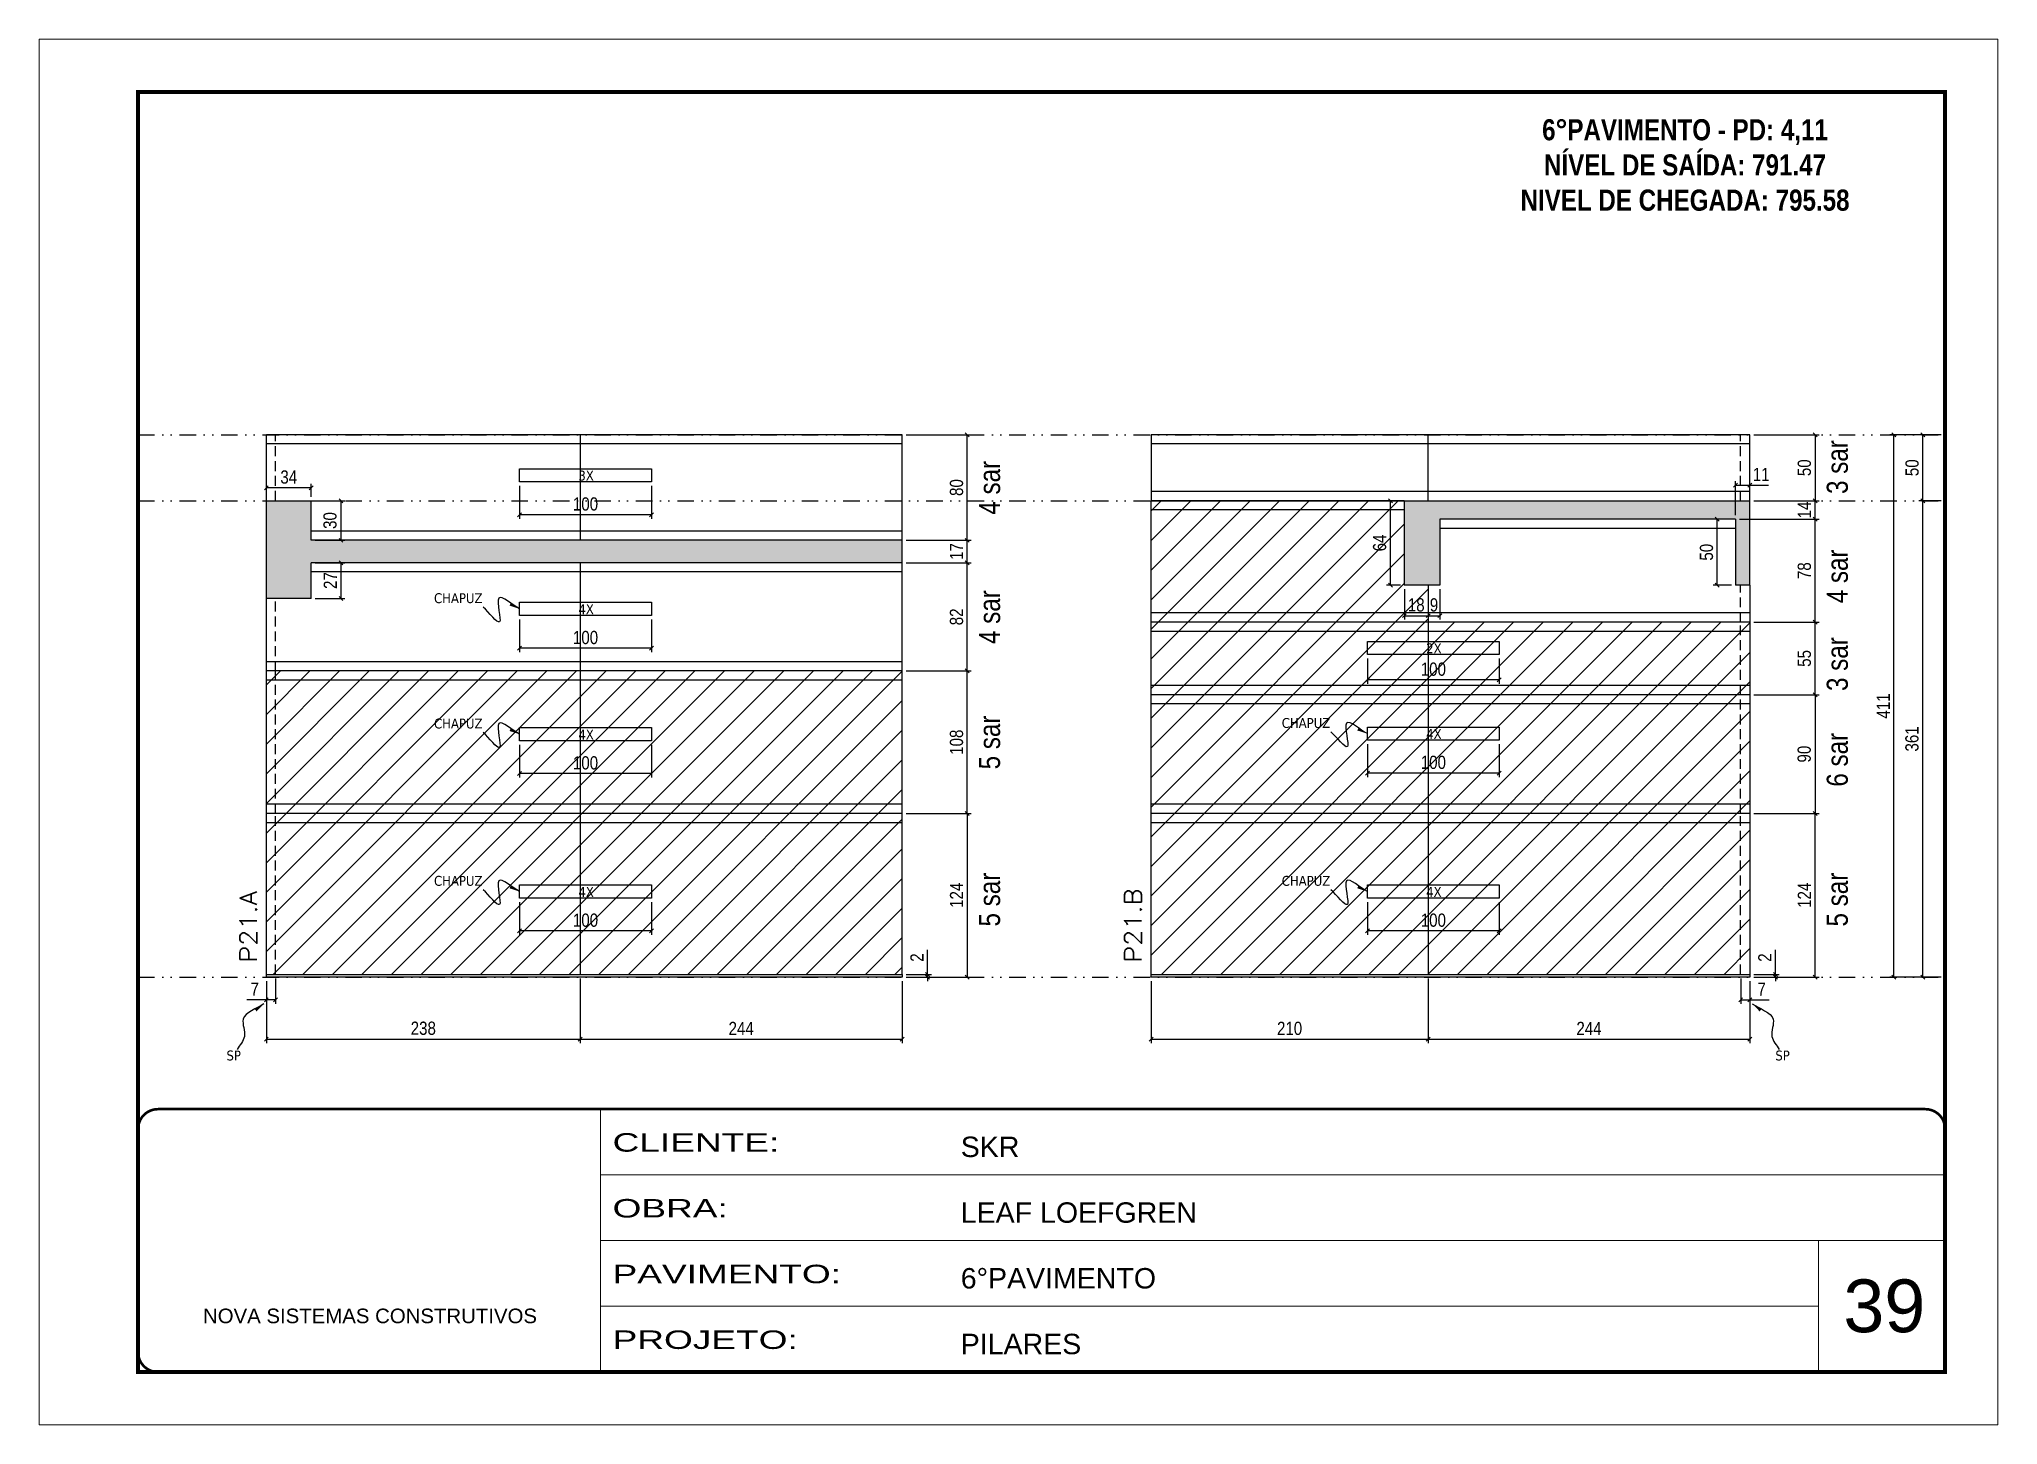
# Model space of a CAD drawing. Extents: x 14400 to 27878, y -21631 to 6985.
# Drawn here: x 17583 to 19068, y -4402 to -3352 of the extents above; entities that cross this region are included whole.
import ezdxf

# ---------------------------------------------------------------- set-up
doc = ezdxf.new("R2010")
doc.units = 0
for name, pattern in [('CONTINUO', [0]), ('DASHED', [0.75, 0.5, -0.25]), ('DIVIDE2', [0.625, 0.25, -0.125, 0, -0.125, 0, -0.125]), ('HIDDEN', [0.375, 0.25, -0.125])]:
    doc.linetypes.add(name, pattern=pattern)
for name, color, linetype, lineweight in [('CARIMBO', 255, 'Continuous', 9), ('Folhas', 255, 'Continuous', 9), ('Hachura', 251, 'Continuous', 9), ('SARRAFO DE PRESSAO', 251, 'DASHED', 9), ('Texto Seção', 7, 'Continuous', 15)]:
    doc.layers.add(name, color=color, linetype=linetype, lineweight=lineweight)
for name, color, linetype in [('COTA', 241, 'Continuous'), ('NOMENCLATURA', 7, 'Continuous'), ('Nível', 160, 'Continuous'), ('Painéis', 200, 'Continuous'), ('SARR_2.2x10', 60, 'Continuous'), ('SARR_2.2x7', 40, 'Continuous'), ('Sarrafo de Pressão', 42, 'HIDDEN'), ('texto', 7, 'Continuous')]:
    doc.layers.add(name, color=color, linetype=linetype)
doc.styles.add('ARIAL', font='arial.ttf')
doc.styles.add('ARIAL_NARROW', font='ARIALN.TTF', dxfattribs={"height": 0.2})
doc.styles.add('COTA TECNICA', font='techl___.ttf', dxfattribs={"height": 10})
doc.styles.add('COTA TECNICA-50', font='techl___.ttf', dxfattribs={"height": 10})
doc.styles.add('REGUA-120', font='ROMANS.shx', dxfattribs={"height": 15})
doc.styles.add('ROMANC', font='techb___.ttf', dxfattribs={"height": 2.5})
doc.styles.get("Standard").update_dxf_attribs({"font": 'arial.ttf'})
doc.styles.add('Tecnologia', font='')
doc.styles.get('Tecnologia').set_extended_font_data('Forgotten Futurist')
doc.dimstyles.new('COTA PAINEL-50', dxfattribs={"dimtxt": 10, "dimasz": 3, "dimexe": 3, "dimexo": 3, "dimgap": 3, "dimtad": 1, "dimdec": 1, "dimzin": 12, "dimdsep": 46, "dimtxsty": 'COTA TECNICA-50', "dimblk1": 'OBLIQUE', "dimblk2": 'OBLIQUE', "dimsah": 1, "dimcen": 0.9, "dimclrd": 4, "dimclre": 4, "dimclrt": 240, "dimadec": 1, "dimazin": 3, "dimtfac": 1, "dimtdec": 1, "dimtmove": 0, "dimatfit": 3, "dimfxl": 1, "dimtolj": 1, "dimtzin": 12, "dimarcsym": 0})
doc.dimstyles.new('PAINEL', dxfattribs={"dimtxt": 10, "dimasz": 3, "dimexe": 3, "dimexo": 3, "dimgap": 3, "dimtad": 1, "dimdec": 1, "dimzin": 12, "dimdsep": 46, "dimtxsty": 'COTA TECNICA', "dimblk1": 'OBLIQUE', "dimblk2": 'OBLIQUE', "dimsah": 1, "dimcen": 0.9, "dimclrd": 4, "dimclre": 4, "dimclrt": 240, "dimadec": 1, "dimazin": 3, "dimtfac": 1, "dimtdec": 1, "dimtmove": 0, "dimatfit": 3, "dimfxl": 1, "dimtolj": 1, "dimtzin": 12, "dimarcsym": 0})
doc.dimstyles.get("Standard").update_dxf_attribs({"dimtxt": 0.18, "dimasz": 0.18, "dimexe": 0.18, "dimexo": 0.0625, "dimgap": 0.09, "dimtad": 0, "dimtih": 1, "dimtoh": 1, "dimdec": 4, "dimzin": 0, "dimdsep": 46, "dimtxsty": 'Standard', "dimcen": 0.09, "dimadec": 0, "dimazin": 0, "dimtfac": 1, "dimtdec": 4, "dimtofl": 0, "dimtmove": 0, "dimatfit": 3, "dimfxl": 1, "dimtolj": 1, "dimtzin": 0, "dimarcsym": 0})

msp = doc.modelspace()

# ---------------------------------------------------------------- texts
at = {"layer": 'CARIMBO', "style": 'ARIAL'}
msp.add_text('39', height=40, dxfattribs=at).set_placement((18951.33, -4332.3))
at = {"layer": 'NOMENCLATURA', "style": 'ARIAL_NARROW'}
for s, p in [('3 sar', (18954.74, -3697.06)), ('4 sar', (18311.99, -3712.75)), ('4 sar', (18954.74, -3779.87)), ('4 sar', (18311.99, -3810.75)), ('3 sar', (18954.74, -3846.37)), ('5 sar', (18311.99, -3905.75)), ('6 sar', (18954.74, -3918.87)), ('5 sar', (18311.99, -4024.84)), ('5 sar', (18954.74, -4024.84))]:
    msp.add_text(s, height=16, rotation=90, dxfattribs=at).set_placement(p)
at = {"layer": 'NOMENCLATURA', "color": 2, "insert": (18831.31, -3386.39), "char_height": 16, "attachment_point": 2, "style": 'ROMANC'}
msp.add_mtext_dynamic_manual_height_columns('\\P6°PAVIMENTO - PD: 4,11\\PNÍVEL DE SAÍDA: 791.47\\PNIVEL DE CHEGADA: 795.58', width=432.3511, gutter_width=1, heights=[0], dxfattribs=at)
at = {"layer": 'texto', "color": 0, "char_height": 7.5, "attachment_point": 5}
for s, insert in [('{\\fTahoma|b0|i0|c0|p34;\\C4;3X}', (17998.14, -3683.21)), ('{\\fTahoma|b0|i0|c0|p34;\\C4;CHAPUZ}', (17901.2, -3776.1)), ('{\\fTahoma|b0|i0|c0|p34;\\C4;4X}', (17998.14, -3784.41)), ('{\\fTahoma|b0|i0|c0|p34;\\C4;2X}', (18640.89, -3814.04)), ('{\\fTahoma|b0|i0|c0|p34;\\C4;CHAPUZ}', (17901.2, -3871.1)), ('{\\fTahoma|b0|i0|c0|p34;\\C4;4X}', (17998.14, -3879.41)), ('{\\fTahoma|b0|i0|c0|p34;\\C4;CHAPUZ}', (18543.94, -3870.69)), ('{\\fTahoma|b0|i0|c0|p34;\\C4;4X}', (18640.89, -3879)), ('{\\fTahoma|b0|i0|c0|p34;\\C4;CHAPUZ}', (17901.2, -3990.31)), ('{\\fTahoma|b0|i0|c0|p34;\\C4;CHAPUZ}', (18543.94, -3990.31)), ('{\\fTahoma|b0|i0|c0|p34;\\C4;4X}', (17998.14, -3998.62)), ('{\\fTahoma|b0|i0|c0|p34;\\C4;4X}', (18640.89, -3998.62)), ('{\\fTahoma|b0|i0|c0|p34;\\C4;SP}', (17730.97, -4122.66)), ('{\\fTahoma|b0|i0|c0|p34;\\C4;SP}', (18905.27, -4122.66))]:
    msp.add_mtext(s, dxfattribs=dict(at, insert=insert))
at = {"layer": 'Texto Seção', "style": 'REGUA-120', "width": 1.1}
for s, p in [('P21.A', (17748.5, -4052.4)), ('P21.B', (18419.24, -4052.4))]:
    msp.add_text(s, height=13, rotation=90, dxfattribs=at).set_placement(p)

# ---------------------------------------------------------------- blocks, each defined once
blk = doc.blocks.new('9999999999')
at = {"color": 30, "linetype": 'CONTINUO'}
for p, q in [((98564.6, 34230.2), (98564.6, 34429.4)), ((98564.6, 34379.6), (99584, 34379.6)), ((98564.6, 34329.8), (99488, 34329.8)), ((99584, 34329.8), (99488, 34329.8)), ((99488, 34329.8), (99488, 34230.2)), ((98564.6, 34280), (99488, 34280))]:
    blk.add_line(p, q, dxfattribs=at)
at = {"color": 30, "linetype": 'CONTINUO', "const_width": 2}
blk.add_lwpolyline([(99584, 34230.2), (99584, 34414.4, 0.414214), (99569, 34429.4), (98229, 34429.4, 0.414214), (98214, 34414.4), (98214, 34245.2, 0.414214), (98229, 34230.2), (99584, 34230.2)], format="xyb", dxfattribs=at)
at = {"layer": 'Folhas'}
blk.add_lwpolyline([(98139, 34190.2), (99624, 34190.2), (99624, 35240.2), (98139, 35240.2)], close=True, dxfattribs=at)
at = {"layer": 'Folhas', "color": 30, "const_width": 3}
blk.add_lwpolyline([(98214, 34230.2), (99584, 34230.2), (99584, 35200.2), (98214, 35200.2)], close=True, dxfattribs=at)
at = {"color": 7, "linetype": 'Continuous', "ltscale": 5, "style": 'ARIAL'}
for s, height, p in [('SKR', 15.48, (98837.7, 34393.1)), ('LEAF LOEFGREN', 15.483, (98837.7, 34343.3)), ('6°PAVIMENTO', 15.483, (98837.7, 34293.5)), ('NOVA SISTEMAS CONSTRUTIVOS', 11.059, (98263.2, 34267.2)), ('PILARES', 15.48, (98837.7, 34243.7))]:
    blk.add_text(s, height=height, dxfattribs=at).set_placement(p)
at = {"layer": 'Folhas', "color": 7, "style": 'Tecnologia', "width": 1.5}
for s, p in [('CLIENTE:', (98573.7, 34397.2)), ('OBRA:', (98573.7, 34347.3)), ('PAVIMENTO:', (98573.7, 34297.5)), ('PROJETO:', (98573.7, 34247.7))]:
    blk.add_text(s, height=14, dxfattribs=at).set_placement(p)
blk = doc.blocks.new('_Oblique')
at = {"color": 0, "linetype": 'ByBlock', "lineweight": -2}
blk.add_line((-0.5, -0.5), (0.5, 0.5), dxfattribs=at)
blk = doc.blocks.new('*D3571')
at = {"layer": 'COTA', "color": 4, "lineweight": -2, "transparency": 16777216}
for p, q in [((17755.7, -4066.2), (17755.7, -4083.4)), ((17762.7, -4064.2), (17762.7, -4083.4)), ((17755.7, -4080.4), (17741, -4080.4)), ((17762.7, -4080.4), (17755.7, -4080.4))]:
    blk.add_line(p, q, dxfattribs=at)
at = {"layer": 'Defpoints', "color": 0, "transparency": 16777216}
for p in [(17755.7, -4063.2), (17762.7, -4061.2), (17755.7, -4080.4)]:
    blk.add_point(p, dxfattribs=at)
at = {"layer": 'COTA', "color": 4, "lineweight": -2, "transparency": 16777216, "xscale": 3, "yscale": 3, "zscale": 3, "rotation": 180}
blk.add_blockref('_Oblique', (17755.7, -4080.4), dxfattribs=at)
at = {"layer": 'COTA', "color": 4, "lineweight": -2, "transparency": 16777216, "xscale": 3, "yscale": 3, "zscale": 3}
blk.add_blockref('_Oblique', (17762.7, -4080.4), dxfattribs=at)
at = {"layer": 'COTA', "color": 240, "transparency": 16777216, "insert": (17746.9, -4072.3), "char_height": 10, "attachment_point": 5, "style": 'COTA TECNICA-50'}
blk.add_mtext('\\A1;7', dxfattribs=at)
blk = doc.blocks.new('*D3572')
at = {"layer": 'COTA', "color": 4, "lineweight": -2, "transparency": 16777216}
for p, q in [((18257, -4061.2), (18257, -4042.4)), ((18240.7, -4061.2), (18260, -4061.2)), ((18240.7, -4063.2), (18260, -4063.2)), ((18257, -4063.2), (18257, -4061.2)), ((18257, -4063.2), (18257, -4066.2))]:
    blk.add_line(p, q, dxfattribs=at)
at = {"layer": 'Defpoints', "color": 0, "transparency": 16777216}
for p in [(18237.7, -4061.2), (18237.7, -4063.2), (18257, -4063.2)]:
    blk.add_point(p, dxfattribs=at)
at = {"layer": 'COTA', "color": 4, "lineweight": -2, "transparency": 16777216, "xscale": 3, "yscale": 3, "zscale": 3}
for p, rotation in [((18257, -4061.2), 270), ((18257, -4063.2), 90)]:
    blk.add_blockref('_Oblique', p, dxfattribs=dict(at, rotation=rotation))
at = {"layer": 'COTA', "color": 240, "transparency": 16777216, "insert": (18249, -4048.4), "char_height": 10, "attachment_point": 5, "rotation": 90, "style": 'COTA TECNICA-50'}
blk.add_mtext('\\A1;2', dxfattribs=at)
blk = doc.blocks.new('*D3573')
at = {"layer": 'COTA', "color": 4, "linetype": 'ByBlock', "lineweight": -2, "transparency": 16777216}
for p, q in [((17947.7, -4006.3), (17947.7, -4031.2)), ((18047.7, -4006.3), (18047.7, -4031.2)), ((18047.7, -4028.2), (17947.7, -4028.2))]:
    blk.add_line(p, q, dxfattribs=at)
at = {"layer": 'Defpoints', "color": 0, "linetype": 'ByBlock', "transparency": 16777216}
for p in [(17947.7, -4003.3), (18047.7, -4003.3), (17947.7, -4028.2)]:
    blk.add_point(p, dxfattribs=at)
at = {"layer": 'COTA', "color": 4, "linetype": 'ByBlock', "lineweight": -2, "transparency": 16777216, "xscale": 3, "yscale": 3, "zscale": 3, "rotation": 180}
blk.add_blockref('_Oblique', (17947.7, -4028.2), dxfattribs=at)
at = {"layer": 'COTA', "color": 4, "linetype": 'ByBlock', "lineweight": -2, "transparency": 16777216, "xscale": 3, "yscale": 3, "zscale": 3}
blk.add_blockref('_Oblique', (18047.7, -4028.2), dxfattribs=at)
at = {"layer": 'COTA', "color": 240, "linetype": 'ByBlock', "transparency": 16777216, "insert": (17997.7, -4020.1), "char_height": 10, "attachment_point": 5, "style": 'COTA TECNICA'}
blk.add_mtext('\\A1;100', dxfattribs=at)
blk = doc.blocks.new('*D3574')
at = {"layer": 'COTA', "color": 4, "lineweight": -2, "transparency": 16777216}
for p, q in [((17755.7, -4066.2), (17755.7, -4113.2)), ((17993.7, -4064.2), (17993.7, -4113.2)), ((17755.7, -4110.2), (17993.7, -4110.2))]:
    blk.add_line(p, q, dxfattribs=at)
at = {"layer": 'Defpoints', "color": 0, "transparency": 16777216}
for p in [(17755.7, -4063.2), (17993.7, -4061.2), (17993.7, -4110.2)]:
    blk.add_point(p, dxfattribs=at)
at = {"layer": 'COTA', "color": 4, "lineweight": -2, "transparency": 16777216, "xscale": 3, "yscale": 3, "zscale": 3, "rotation": 180}
blk.add_blockref('_Oblique', (17755.7, -4110.2), dxfattribs=at)
at = {"layer": 'COTA', "color": 4, "lineweight": -2, "transparency": 16777216, "xscale": 3, "yscale": 3, "zscale": 3}
blk.add_blockref('_Oblique', (17993.7, -4110.2), dxfattribs=at)
at = {"layer": 'COTA', "color": 240, "transparency": 16777216, "insert": (17874.7, -4102), "char_height": 10, "attachment_point": 5, "style": 'COTA TECNICA'}
blk.add_mtext('\\A1;238', dxfattribs=at)
blk = doc.blocks.new('*D3575')
at = {"layer": 'COTA', "color": 4, "lineweight": -2, "transparency": 16777216}
for p, q in [((17993.7, -4064.2), (17993.7, -4113.2)), ((18237.7, -4066.2), (18237.7, -4113.2)), ((17993.7, -4110.2), (18237.7, -4110.2))]:
    blk.add_line(p, q, dxfattribs=at)
at = {"layer": 'Defpoints', "color": 0, "transparency": 16777216}
for p in [(17993.7, -4061.2), (18237.7, -4063.2), (18237.7, -4110.2)]:
    blk.add_point(p, dxfattribs=at)
at = {"layer": 'COTA', "color": 4, "lineweight": -2, "transparency": 16777216, "xscale": 3, "yscale": 3, "zscale": 3, "rotation": 180}
blk.add_blockref('_Oblique', (17993.7, -4110.2), dxfattribs=at)
at = {"layer": 'COTA', "color": 4, "lineweight": -2, "transparency": 16777216, "xscale": 3, "yscale": 3, "zscale": 3}
blk.add_blockref('_Oblique', (18237.7, -4110.2), dxfattribs=at)
at = {"layer": 'COTA', "color": 240, "transparency": 16777216, "insert": (18115.7, -4102.1), "char_height": 10, "attachment_point": 5, "style": 'COTA TECNICA'}
blk.add_mtext('\\A1;244', dxfattribs=at)
blk = doc.blocks.new('*D3544')
at = {"layer": 'COTA', "color": 4, "lineweight": -2, "transparency": 16777216}
for p, q in [((18873.5, -4064.2), (18873.5, -4083.4)), ((18880.5, -4066.2), (18880.5, -4083.4)), ((18873.5, -4080.4), (18880.5, -4080.4)), ((18880.5, -4080.4), (18895.2, -4080.4))]:
    blk.add_line(p, q, dxfattribs=at)
at = {"layer": 'Defpoints', "color": 0, "transparency": 16777216}
for p in [(18873.5, -4061.2), (18880.5, -4063.2), (18880.5, -4080.4)]:
    blk.add_point(p, dxfattribs=at)
at = {"layer": 'COTA', "color": 4, "lineweight": -2, "transparency": 16777216, "xscale": 3, "yscale": 3, "zscale": 3, "rotation": 180}
blk.add_blockref('_Oblique', (18873.5, -4080.4), dxfattribs=at)
at = {"layer": 'COTA', "color": 4, "lineweight": -2, "transparency": 16777216, "xscale": 3, "yscale": 3, "zscale": 3}
blk.add_blockref('_Oblique', (18880.5, -4080.4), dxfattribs=at)
at = {"layer": 'COTA', "color": 240, "transparency": 16777216, "insert": (18889.4, -4072.3), "char_height": 10, "attachment_point": 5, "style": 'COTA TECNICA-50'}
blk.add_mtext('\\A1;7', dxfattribs=at)
blk = doc.blocks.new('*D3545')
at = {"layer": 'COTA', "color": 4, "lineweight": -2, "transparency": 16777216}
for p, q in [((18899.8, -4061.2), (18899.8, -4042.4)), ((18883.5, -4061.2), (18902.8, -4061.2)), ((18883.5, -4063.2), (18902.8, -4063.2)), ((18899.8, -4063.2), (18899.8, -4061.2)), ((18899.8, -4063.2), (18899.8, -4066.2))]:
    blk.add_line(p, q, dxfattribs=at)
at = {"layer": 'Defpoints', "color": 0, "transparency": 16777216}
for p in [(18880.5, -4061.2), (18880.5, -4063.2), (18899.8, -4063.2)]:
    blk.add_point(p, dxfattribs=at)
at = {"layer": 'COTA', "color": 4, "lineweight": -2, "transparency": 16777216, "xscale": 3, "yscale": 3, "zscale": 3}
for p, rotation in [((18899.8, -4061.2), 270), ((18899.8, -4063.2), 90)]:
    blk.add_blockref('_Oblique', p, dxfattribs=dict(at, rotation=rotation))
at = {"layer": 'COTA', "color": 240, "transparency": 16777216, "insert": (18891.8, -4048.4), "char_height": 10, "attachment_point": 5, "rotation": 90, "style": 'COTA TECNICA-50'}
blk.add_mtext('\\A1;2', dxfattribs=at)
blk = doc.blocks.new('*D3546')
at = {"layer": 'COTA', "color": 4, "linetype": 'ByBlock', "lineweight": -2, "transparency": 16777216}
for p, q in [((18590.5, -4006.3), (18590.5, -4031.2)), ((18690.5, -4006.3), (18690.5, -4031.2)), ((18690.5, -4028.2), (18590.5, -4028.2))]:
    blk.add_line(p, q, dxfattribs=at)
at = {"layer": 'Defpoints', "color": 0, "linetype": 'ByBlock', "transparency": 16777216}
for p in [(18590.5, -4003.3), (18690.5, -4003.3), (18590.5, -4028.2)]:
    blk.add_point(p, dxfattribs=at)
at = {"layer": 'COTA', "color": 4, "linetype": 'ByBlock', "lineweight": -2, "transparency": 16777216, "xscale": 3, "yscale": 3, "zscale": 3, "rotation": 180}
blk.add_blockref('_Oblique', (18590.5, -4028.2), dxfattribs=at)
at = {"layer": 'COTA', "color": 4, "linetype": 'ByBlock', "lineweight": -2, "transparency": 16777216, "xscale": 3, "yscale": 3, "zscale": 3}
blk.add_blockref('_Oblique', (18690.5, -4028.2), dxfattribs=at)
at = {"layer": 'COTA', "color": 240, "linetype": 'ByBlock', "transparency": 16777216, "insert": (18640.5, -4020.1), "char_height": 10, "attachment_point": 5, "style": 'COTA TECNICA'}
blk.add_mtext('\\A1;100', dxfattribs=at)
blk = doc.blocks.new('*D3547')
at = {"layer": 'COTA', "color": 4, "lineweight": -2, "transparency": 16777216}
for p, q in [((18426.5, -4066.2), (18426.5, -4113.2)), ((18636.5, -4064.2), (18636.5, -4113.2)), ((18426.5, -4110.2), (18636.5, -4110.2))]:
    blk.add_line(p, q, dxfattribs=at)
at = {"layer": 'Defpoints', "color": 0, "transparency": 16777216}
for p in [(18426.5, -4063.2), (18636.5, -4061.2), (18636.5, -4110.2)]:
    blk.add_point(p, dxfattribs=at)
at = {"layer": 'COTA', "color": 4, "lineweight": -2, "transparency": 16777216, "xscale": 3, "yscale": 3, "zscale": 3, "rotation": 180}
blk.add_blockref('_Oblique', (18426.5, -4110.2), dxfattribs=at)
at = {"layer": 'COTA', "color": 4, "lineweight": -2, "transparency": 16777216, "xscale": 3, "yscale": 3, "zscale": 3}
blk.add_blockref('_Oblique', (18636.5, -4110.2), dxfattribs=at)
at = {"layer": 'COTA', "color": 240, "transparency": 16777216, "insert": (18531.5, -4102.1), "char_height": 10, "attachment_point": 5, "style": 'COTA TECNICA'}
blk.add_mtext('\\A1;210', dxfattribs=at)
blk = doc.blocks.new('*D3548')
at = {"layer": 'COTA', "color": 4, "lineweight": -2, "transparency": 16777216}
for p, q in [((18636.5, -4064.2), (18636.5, -4113.2)), ((18880.5, -4066.2), (18880.5, -4113.2)), ((18636.5, -4110.2), (18880.5, -4110.2))]:
    blk.add_line(p, q, dxfattribs=at)
at = {"layer": 'Defpoints', "color": 0, "transparency": 16777216}
for p in [(18636.5, -4061.2), (18880.5, -4063.2), (18880.5, -4110.2)]:
    blk.add_point(p, dxfattribs=at)
at = {"layer": 'COTA', "color": 4, "lineweight": -2, "transparency": 16777216, "xscale": 3, "yscale": 3, "zscale": 3, "rotation": 180}
blk.add_blockref('_Oblique', (18636.5, -4110.2), dxfattribs=at)
at = {"layer": 'COTA', "color": 4, "lineweight": -2, "transparency": 16777216, "xscale": 3, "yscale": 3, "zscale": 3}
blk.add_blockref('_Oblique', (18880.5, -4110.2), dxfattribs=at)
at = {"layer": 'COTA', "color": 240, "transparency": 16777216, "insert": (18758.5, -4102.1), "char_height": 10, "attachment_point": 5, "style": 'COTA TECNICA'}
blk.add_mtext('\\A1;244', dxfattribs=at)
blk = doc.blocks.new('*D3567')
at = {"layer": 'COTA', "color": 4, "lineweight": -2, "transparency": 16777216}
for p, q in [((18883.5, -3939.2), (18932.9, -3939.2)), ((18929.9, -4063.2), (18929.9, -3939.2)), ((18883.5, -4063.2), (18932.9, -4063.2))]:
    blk.add_line(p, q, dxfattribs=at)
at = {"layer": 'Defpoints', "color": 0, "transparency": 16777216}
for p in [(18880.5, -3939.2), (18929.9, -3939.2), (18880.5, -4063.2)]:
    blk.add_point(p, dxfattribs=at)
at = {"layer": 'COTA', "color": 4, "lineweight": -2, "transparency": 16777216, "xscale": 3, "yscale": 3, "zscale": 3}
for p, rotation in [((18929.9, -3939.2), 90), ((18929.9, -4063.2), 270)]:
    blk.add_blockref('_Oblique', p, dxfattribs=dict(at, rotation=rotation))
at = {"layer": 'COTA', "color": 240, "transparency": 16777216, "insert": (18921.8, -4001.2), "char_height": 10, "attachment_point": 5, "rotation": 90, "style": 'COTA TECNICA'}
blk.add_mtext('\\A1;124', dxfattribs=at)
blk = doc.blocks.new('*D3568')
at = {"layer": 'COTA', "color": 4, "lineweight": -2, "transparency": 16777216}
for p, q in [((18866.5, -3716.2), (18852.7, -3716.2)), ((18855.7, -3766.2), (18855.7, -3716.2)), ((18866.5, -3766.2), (18852.7, -3766.2))]:
    blk.add_line(p, q, dxfattribs=at)
at = {"layer": 'Defpoints', "color": 0, "transparency": 16777216}
for p in [(18855.7, -3716.2), (18869.5, -3716.2), (18869.5, -3766.2)]:
    blk.add_point(p, dxfattribs=at)
at = {"layer": 'COTA', "color": 4, "lineweight": -2, "transparency": 16777216, "xscale": 3, "yscale": 3, "zscale": 3}
for p, rotation in [((18855.7, -3716.2), 90), ((18855.7, -3766.2), 270)]:
    blk.add_blockref('_Oblique', p, dxfattribs=dict(at, rotation=rotation))
at = {"layer": 'COTA', "color": 240, "transparency": 16777216, "insert": (18847.6, -3741.2), "char_height": 10, "attachment_point": 5, "rotation": 90, "style": 'COTA TECNICA'}
blk.add_mtext('\\A1;50', dxfattribs=at)
blk = doc.blocks.new('*D3569')
at = {"layer": 'COTA', "color": 4, "lineweight": -2, "transparency": 16777216}
for p, q in [((18615.5, -3702.2), (18604.9, -3702.2)), ((18607.9, -3766.2), (18607.9, -3702.2)), ((18615.5, -3766.2), (18604.9, -3766.2))]:
    blk.add_line(p, q, dxfattribs=at)
at = {"layer": 'Defpoints', "color": 0, "transparency": 16777216}
for p in [(18607.9, -3702.2), (18618.5, -3702.2), (18618.5, -3766.2)]:
    blk.add_point(p, dxfattribs=at)
at = {"layer": 'COTA', "color": 4, "lineweight": -2, "transparency": 16777216, "xscale": 3, "yscale": 3, "zscale": 3}
for p, rotation in [((18607.9, -3702.2), 90), ((18607.9, -3766.2), 270)]:
    blk.add_blockref('_Oblique', p, dxfattribs=dict(at, rotation=rotation))
at = {"layer": 'COTA', "color": 240, "transparency": 16777216, "insert": (18599.8, -3734.2), "char_height": 10, "attachment_point": 5, "rotation": 90, "style": 'COTA TECNICA'}
blk.add_mtext('\\A1;64', dxfattribs=at)
blk = doc.blocks.new('*D3578')
at = {"layer": 'COTA', "color": 4, "lineweight": -2, "transparency": 16777216}
for p, q in [((18883.5, -3849.2), (18932.9, -3849.2)), ((18929.9, -3849.2), (18929.9, -3939.2)), ((18883.5, -3939.2), (18932.9, -3939.2))]:
    blk.add_line(p, q, dxfattribs=at)
at = {"layer": 'Defpoints', "color": 0, "transparency": 16777216}
for p in [(18880.5, -3849.2), (18880.5, -3939.2), (18929.9, -3939.2)]:
    blk.add_point(p, dxfattribs=at)
at = {"layer": 'COTA', "color": 4, "lineweight": -2, "transparency": 16777216, "xscale": 3, "yscale": 3, "zscale": 3}
for p, rotation in [((18929.9, -3849.2), 90), ((18929.9, -3939.2), 270)]:
    blk.add_blockref('_Oblique', p, dxfattribs=dict(at, rotation=rotation))
at = {"layer": 'COTA', "color": 240, "transparency": 16777216, "insert": (18921.7, -3894.2), "char_height": 10, "attachment_point": 5, "rotation": 90, "style": 'COTA TECNICA'}
blk.add_mtext('\\A1;90', dxfattribs=at)
blk = doc.blocks.new('*D3579')
at = {"layer": 'COTA', "color": 4, "lineweight": -2, "transparency": 16777216}
for p, q in [((18240.7, -3939.2), (18290.1, -3939.2)), ((18287.1, -3939.2), (18287.1, -4063.2)), ((18240.7, -4063.2), (18290.1, -4063.2))]:
    blk.add_line(p, q, dxfattribs=at)
at = {"layer": 'Defpoints', "color": 0, "transparency": 16777216}
for p in [(18237.7, -3939.2), (18237.7, -4063.2), (18287.1, -4063.2)]:
    blk.add_point(p, dxfattribs=at)
at = {"layer": 'COTA', "color": 4, "lineweight": -2, "transparency": 16777216, "xscale": 3, "yscale": 3, "zscale": 3}
for p, rotation in [((18287.1, -3939.2), 90), ((18287.1, -4063.2), 270)]:
    blk.add_blockref('_Oblique', p, dxfattribs=dict(at, rotation=rotation))
at = {"layer": 'COTA', "color": 240, "transparency": 16777216, "insert": (18279, -4001.2), "char_height": 10, "attachment_point": 5, "rotation": 90, "style": 'COTA TECNICA'}
blk.add_mtext('\\A1;124', dxfattribs=at)
blk = doc.blocks.new('*D3582')
at = {"layer": 'COTA', "color": 4, "lineweight": -2, "transparency": 16777216}
for p, q in [((18240.7, -3831.2), (18290.1, -3831.2)), ((18287.1, -3939.2), (18287.1, -3831.2)), ((18240.7, -3939.2), (18290.1, -3939.2))]:
    blk.add_line(p, q, dxfattribs=at)
at = {"layer": 'Defpoints', "color": 0, "transparency": 16777216}
for p in [(18237.7, -3831.2), (18287.1, -3831.2), (18237.7, -3939.2)]:
    blk.add_point(p, dxfattribs=at)
at = {"layer": 'COTA', "color": 4, "lineweight": -2, "transparency": 16777216, "xscale": 3, "yscale": 3, "zscale": 3}
for p, rotation in [((18287.1, -3831.2), 90), ((18287.1, -3939.2), 270)]:
    blk.add_blockref('_Oblique', p, dxfattribs=dict(at, rotation=rotation))
at = {"layer": 'COTA', "color": 240, "transparency": 16777216, "insert": (18279, -3885.2), "char_height": 10, "attachment_point": 5, "rotation": 90, "style": 'COTA TECNICA'}
blk.add_mtext('\\A1;108', dxfattribs=at)
blk = doc.blocks.new('*D3585')
at = {"layer": 'COTA', "color": 4, "lineweight": -2, "transparency": 16777216}
for p, q in [((18883.5, -3702.2), (18932.9, -3702.2)), ((18929.9, -3716.2), (18929.9, -3702.2)), ((18872.5, -3716.2), (18932.9, -3716.2))]:
    blk.add_line(p, q, dxfattribs=at)
at = {"layer": 'Defpoints', "color": 0, "transparency": 16777216}
for p in [(18880.5, -3702.2), (18929.9, -3702.2), (18869.5, -3716.2)]:
    blk.add_point(p, dxfattribs=at)
at = {"layer": 'COTA', "color": 4, "lineweight": -2, "transparency": 16777216, "xscale": 3, "yscale": 3, "zscale": 3}
for p, rotation in [((18929.9, -3702.2), 90), ((18929.9, -3716.2), 270)]:
    blk.add_blockref('_Oblique', p, dxfattribs=dict(at, rotation=rotation))
at = {"layer": 'COTA', "color": 240, "transparency": 16777216, "insert": (18921.8, -3709.2), "char_height": 10, "attachment_point": 5, "rotation": 90, "style": 'COTA TECNICA'}
blk.add_mtext('\\A1;14', dxfattribs=at)
blk = doc.blocks.new('*D3586')
at = {"layer": 'COTA', "color": 4, "lineweight": -2, "transparency": 16777216}
for p, q in [((18618.5, -3769.2), (18618.5, -3792.3)), ((18636.5, -3769.2), (18636.5, -3792.3)), ((18618.5, -3789.3), (18636.5, -3789.3))]:
    blk.add_line(p, q, dxfattribs=at)
at = {"layer": 'Defpoints', "color": 0, "transparency": 16777216}
for p in [(18618.5, -3766.2), (18636.5, -3766.2), (18636.5, -3789.3)]:
    blk.add_point(p, dxfattribs=at)
at = {"layer": 'COTA', "color": 4, "lineweight": -2, "transparency": 16777216, "xscale": 3, "yscale": 3, "zscale": 3, "rotation": 180}
blk.add_blockref('_Oblique', (18618.5, -3789.3), dxfattribs=at)
at = {"layer": 'COTA', "color": 4, "lineweight": -2, "transparency": 16777216, "xscale": 3, "yscale": 3, "zscale": 3}
blk.add_blockref('_Oblique', (18636.5, -3789.3), dxfattribs=at)
at = {"layer": 'COTA', "color": 240, "transparency": 16777216, "insert": (18627.5, -3781.2), "char_height": 10, "attachment_point": 5, "style": 'COTA TECNICA'}
blk.add_mtext('\\A1;18', dxfattribs=at)
blk = doc.blocks.new('*D3587')
at = {"layer": 'COTA', "color": 4, "lineweight": -2, "transparency": 16777216}
for p, q in [((18636.5, -3769.2), (18636.5, -3792.3)), ((18645.5, -3769.2), (18645.5, -3792.3)), ((18636.5, -3789.3), (18645.5, -3789.3))]:
    blk.add_line(p, q, dxfattribs=at)
at = {"layer": 'Defpoints', "color": 0, "transparency": 16777216}
for p in [(18636.5, -3766.2), (18645.5, -3766.2), (18645.5, -3789.3)]:
    blk.add_point(p, dxfattribs=at)
at = {"layer": 'COTA', "color": 4, "lineweight": -2, "transparency": 16777216, "xscale": 3, "yscale": 3, "zscale": 3, "rotation": 180}
blk.add_blockref('_Oblique', (18636.5, -3789.3), dxfattribs=at)
at = {"layer": 'COTA', "color": 4, "lineweight": -2, "transparency": 16777216, "xscale": 3, "yscale": 3, "zscale": 3}
blk.add_blockref('_Oblique', (18645.5, -3789.3), dxfattribs=at)
at = {"layer": 'COTA', "color": 240, "transparency": 16777216, "insert": (18641, -3781.2), "char_height": 10, "attachment_point": 5, "style": 'COTA TECNICA'}
blk.add_mtext('\\A1;9', dxfattribs=at)
blk = doc.blocks.new('*D3588')
at = {"layer": 'COTA', "color": 4, "lineweight": -2, "transparency": 16777216}
for p, q in [((18869.5, -3713.2), (18869.5, -3687.4)), ((18869.5, -3690.4), (18880.5, -3690.4)), ((18880.5, -3699.2), (18880.5, -3687.4)), ((18880.5, -3690.4), (18894.6, -3690.4))]:
    blk.add_line(p, q, dxfattribs=at)
at = {"layer": 'Defpoints', "color": 0, "transparency": 16777216}
for p in [(18880.5, -3690.4), (18880.5, -3702.2), (18869.5, -3716.2)]:
    blk.add_point(p, dxfattribs=at)
at = {"layer": 'COTA', "color": 4, "lineweight": -2, "transparency": 16777216, "xscale": 3, "yscale": 3, "zscale": 3, "rotation": 180}
blk.add_blockref('_Oblique', (18869.5, -3690.4), dxfattribs=at)
at = {"layer": 'COTA', "color": 4, "lineweight": -2, "transparency": 16777216, "xscale": 3, "yscale": 3, "zscale": 3}
blk.add_blockref('_Oblique', (18880.5, -3690.4), dxfattribs=at)
at = {"layer": 'COTA', "color": 240, "transparency": 16777216, "insert": (18889, -3682.3), "char_height": 10, "attachment_point": 5, "style": 'COTA TECNICA'}
blk.add_mtext('\\A1;11', dxfattribs=at)
blk = doc.blocks.new('*D3589')
at = {"layer": 'COTA', "color": 4, "lineweight": -2, "transparency": 16777216}
for p, q in [((19025.5, -3702.2), (19008.6, -3702.2)), ((19011.6, -4063.2), (19011.6, -3702.2)), ((19025.5, -4063.2), (19008.6, -4063.2))]:
    blk.add_line(p, q, dxfattribs=at)
at = {"layer": 'Defpoints', "color": 0, "transparency": 16777216}
for p in [(19011.6, -3702.2), (19028.5, -3702.2), (19028.5, -4063.2)]:
    blk.add_point(p, dxfattribs=at)
at = {"layer": 'COTA', "color": 4, "lineweight": -2, "transparency": 16777216, "xscale": 3, "yscale": 3, "zscale": 3}
for p, rotation in [((19011.6, -3702.2), 90), ((19011.6, -4063.2), 270)]:
    blk.add_blockref('_Oblique', p, dxfattribs=dict(at, rotation=rotation))
at = {"layer": 'COTA', "color": 240, "transparency": 16777216, "insert": (19003.4, -3882.7), "char_height": 10, "attachment_point": 5, "rotation": 90, "style": 'COTA TECNICA'}
blk.add_mtext('\\A1;361', dxfattribs=at)
blk = doc.blocks.new('*D3590')
at = {"layer": 'COTA', "color": 4, "lineweight": -2, "transparency": 16777216}
for p, q in [((18240.7, -3749.2), (18290.1, -3749.2)), ((18287.1, -3831.2), (18287.1, -3749.2)), ((18240.7, -3831.2), (18290.1, -3831.2))]:
    blk.add_line(p, q, dxfattribs=at)
at = {"layer": 'Defpoints', "color": 0, "transparency": 16777216}
for p in [(18237.7, -3749.2), (18287.1, -3749.2), (18237.7, -3831.2)]:
    blk.add_point(p, dxfattribs=at)
at = {"layer": 'COTA', "color": 4, "lineweight": -2, "transparency": 16777216, "xscale": 3, "yscale": 3, "zscale": 3}
for p, rotation in [((18287.1, -3749.2), 90), ((18287.1, -3831.2), 270)]:
    blk.add_blockref('_Oblique', p, dxfattribs=dict(at, rotation=rotation))
at = {"layer": 'COTA', "color": 240, "transparency": 16777216, "insert": (18279, -3790.2), "char_height": 10, "attachment_point": 5, "rotation": 90, "style": 'COTA TECNICA'}
blk.add_mtext('\\A1;82', dxfattribs=at)
blk = doc.blocks.new('*D3591')
at = {"layer": 'COTA', "color": 4, "lineweight": -2, "transparency": 16777216}
for p, q in [((18240.7, -3732.2), (18290.1, -3732.2)), ((18287.1, -3749.2), (18287.1, -3732.2)), ((18240.7, -3749.2), (18290.1, -3749.2))]:
    blk.add_line(p, q, dxfattribs=at)
at = {"layer": 'Defpoints', "color": 0, "transparency": 16777216}
for p in [(18237.7, -3732.2), (18287.1, -3732.2), (18237.7, -3749.2)]:
    blk.add_point(p, dxfattribs=at)
at = {"layer": 'COTA', "color": 4, "lineweight": -2, "transparency": 16777216, "xscale": 3, "yscale": 3, "zscale": 3}
for p, rotation in [((18287.1, -3732.2), 90), ((18287.1, -3749.2), 270)]:
    blk.add_blockref('_Oblique', p, dxfattribs=dict(at, rotation=rotation))
at = {"layer": 'COTA', "color": 240, "transparency": 16777216, "insert": (18279, -3740.7), "char_height": 10, "attachment_point": 5, "rotation": 90, "style": 'COTA TECNICA'}
blk.add_mtext('\\A1;17', dxfattribs=at)
blk = doc.blocks.new('*D3592')
at = {"layer": 'COTA', "color": 4, "lineweight": -2, "transparency": 16777216}
for p, q in [((18240.7, -3652.2), (18290.1, -3652.2)), ((18287.1, -3732.2), (18287.1, -3652.2)), ((18240.7, -3732.2), (18290.1, -3732.2))]:
    blk.add_line(p, q, dxfattribs=at)
at = {"layer": 'Defpoints', "color": 0, "transparency": 16777216}
for p in [(18237.7, -3652.2), (18287.1, -3652.2), (18237.7, -3732.2)]:
    blk.add_point(p, dxfattribs=at)
at = {"layer": 'COTA', "color": 4, "lineweight": -2, "transparency": 16777216, "xscale": 3, "yscale": 3, "zscale": 3}
for p, rotation in [((18287.1, -3652.2), 90), ((18287.1, -3732.2), 270)]:
    blk.add_blockref('_Oblique', p, dxfattribs=dict(at, rotation=rotation))
at = {"layer": 'COTA', "color": 240, "transparency": 16777216, "insert": (18279, -3692.2), "char_height": 10, "attachment_point": 5, "rotation": 90, "style": 'COTA TECNICA'}
blk.add_mtext('\\A1;80', dxfattribs=at)
blk = doc.blocks.new('*D3593')
at = {"layer": 'COTA', "color": 4, "linetype": 'ByBlock', "lineweight": -2, "transparency": 16777216}
for p, q in [((17947.7, -3887.1), (17947.7, -3912)), ((18047.7, -3887.1), (18047.7, -3912)), ((18047.7, -3909), (17947.7, -3909))]:
    blk.add_line(p, q, dxfattribs=at)
at = {"layer": 'Defpoints', "color": 0, "linetype": 'ByBlock', "transparency": 16777216}
for p in [(17947.7, -3884.1), (18047.7, -3884.1), (17947.7, -3909)]:
    blk.add_point(p, dxfattribs=at)
at = {"layer": 'COTA', "color": 4, "linetype": 'ByBlock', "lineweight": -2, "transparency": 16777216, "xscale": 3, "yscale": 3, "zscale": 3, "rotation": 180}
blk.add_blockref('_Oblique', (17947.7, -3909), dxfattribs=at)
at = {"layer": 'COTA', "color": 4, "linetype": 'ByBlock', "lineweight": -2, "transparency": 16777216, "xscale": 3, "yscale": 3, "zscale": 3}
blk.add_blockref('_Oblique', (18047.7, -3909), dxfattribs=at)
at = {"layer": 'COTA', "color": 240, "linetype": 'ByBlock', "transparency": 16777216, "insert": (17997.7, -3900.9), "char_height": 10, "attachment_point": 5, "style": 'COTA TECNICA'}
blk.add_mtext('\\A1;100', dxfattribs=at)
blk = doc.blocks.new('*D3594')
at = {"layer": 'COTA', "color": 4, "linetype": 'ByBlock', "lineweight": -2, "transparency": 16777216}
for p, q in [((17947.7, -3792.1), (17947.7, -3817)), ((18047.7, -3792.1), (18047.7, -3817)), ((18047.7, -3814), (17947.7, -3814))]:
    blk.add_line(p, q, dxfattribs=at)
at = {"layer": 'Defpoints', "color": 0, "linetype": 'ByBlock', "transparency": 16777216}
for p in [(17947.7, -3789.1), (18047.7, -3789.1), (17947.7, -3814)]:
    blk.add_point(p, dxfattribs=at)
at = {"layer": 'COTA', "color": 4, "linetype": 'ByBlock', "lineweight": -2, "transparency": 16777216, "xscale": 3, "yscale": 3, "zscale": 3, "rotation": 180}
blk.add_blockref('_Oblique', (17947.7, -3814), dxfattribs=at)
at = {"layer": 'COTA', "color": 4, "linetype": 'ByBlock', "lineweight": -2, "transparency": 16777216, "xscale": 3, "yscale": 3, "zscale": 3}
blk.add_blockref('_Oblique', (18047.7, -3814), dxfattribs=at)
at = {"layer": 'COTA', "color": 240, "linetype": 'ByBlock', "transparency": 16777216, "insert": (17997.7, -3805.9), "char_height": 10, "attachment_point": 5, "style": 'COTA TECNICA'}
blk.add_mtext('\\A1;100', dxfattribs=at)
blk = doc.blocks.new('*D3595')
at = {"layer": 'COTA', "color": 4, "lineweight": -2, "transparency": 16777216}
for p, q in [((18883.5, -3794.2), (18932.9, -3794.2)), ((18929.9, -3849.2), (18929.9, -3794.2)), ((18883.5, -3849.2), (18932.9, -3849.2))]:
    blk.add_line(p, q, dxfattribs=at)
at = {"layer": 'Defpoints', "color": 0, "transparency": 16777216}
for p in [(18880.5, -3794.2), (18929.9, -3794.2), (18880.5, -3849.2)]:
    blk.add_point(p, dxfattribs=at)
at = {"layer": 'COTA', "color": 4, "lineweight": -2, "transparency": 16777216, "xscale": 3, "yscale": 3, "zscale": 3}
for p, rotation in [((18929.9, -3794.2), 90), ((18929.9, -3849.2), 270)]:
    blk.add_blockref('_Oblique', p, dxfattribs=dict(at, rotation=rotation))
at = {"layer": 'COTA', "color": 240, "transparency": 16777216, "insert": (18921.8, -3821.7), "char_height": 10, "attachment_point": 5, "rotation": 90, "style": 'COTA TECNICA'}
blk.add_mtext('\\A1;55', dxfattribs=at)
blk = doc.blocks.new('*D3596')
at = {"layer": 'COTA', "color": 4, "lineweight": -2, "transparency": 16777216}
for p, q in [((18872.5, -3716.2), (18932.9, -3716.2)), ((18929.9, -3794.2), (18929.9, -3716.2)), ((18883.5, -3794.2), (18932.9, -3794.2))]:
    blk.add_line(p, q, dxfattribs=at)
at = {"layer": 'Defpoints', "color": 0, "transparency": 16777216}
for p in [(18869.5, -3716.2), (18929.9, -3716.2), (18880.5, -3794.2)]:
    blk.add_point(p, dxfattribs=at)
at = {"layer": 'COTA', "color": 4, "lineweight": -2, "transparency": 16777216, "xscale": 3, "yscale": 3, "zscale": 3}
for p, rotation in [((18929.9, -3716.2), 90), ((18929.9, -3794.2), 270)]:
    blk.add_blockref('_Oblique', p, dxfattribs=dict(at, rotation=rotation))
at = {"layer": 'COTA', "color": 240, "transparency": 16777216, "insert": (18921.8, -3755.2), "char_height": 10, "attachment_point": 5, "rotation": 90, "style": 'COTA TECNICA'}
blk.add_mtext('\\A1;78', dxfattribs=at)
blk = doc.blocks.new('*D3597')
at = {"layer": 'COTA', "color": 4, "linetype": 'ByBlock', "lineweight": -2, "transparency": 16777216}
for p, q in [((18590.5, -3886.7), (18590.5, -3911.6)), ((18690.5, -3886.7), (18690.5, -3911.6)), ((18690.5, -3908.6), (18590.5, -3908.6))]:
    blk.add_line(p, q, dxfattribs=at)
at = {"layer": 'Defpoints', "color": 0, "linetype": 'ByBlock', "transparency": 16777216}
for p in [(18590.5, -3883.7), (18690.5, -3883.7), (18590.5, -3908.6)]:
    blk.add_point(p, dxfattribs=at)
at = {"layer": 'COTA', "color": 4, "linetype": 'ByBlock', "lineweight": -2, "transparency": 16777216, "xscale": 3, "yscale": 3, "zscale": 3, "rotation": 180}
blk.add_blockref('_Oblique', (18590.5, -3908.6), dxfattribs=at)
at = {"layer": 'COTA', "color": 4, "linetype": 'ByBlock', "lineweight": -2, "transparency": 16777216, "xscale": 3, "yscale": 3, "zscale": 3}
blk.add_blockref('_Oblique', (18690.5, -3908.6), dxfattribs=at)
at = {"layer": 'COTA', "color": 240, "linetype": 'ByBlock', "transparency": 16777216, "insert": (18640.5, -3900.5), "char_height": 10, "attachment_point": 5, "style": 'COTA TECNICA'}
blk.add_mtext('\\A1;100', dxfattribs=at)
blk = doc.blocks.new('*D3598')
at = {"layer": 'COTA', "color": 4, "linetype": 'ByBlock', "lineweight": -2, "transparency": 16777216}
for p, q in [((18590.5, -3821.7), (18590.5, -3841)), ((18690.5, -3821.7), (18690.5, -3841)), ((18690.5, -3838), (18590.5, -3838))]:
    blk.add_line(p, q, dxfattribs=at)
at = {"layer": 'Defpoints', "color": 0, "linetype": 'ByBlock', "transparency": 16777216}
for p in [(18590.5, -3818.7), (18690.5, -3818.7), (18590.5, -3838)]:
    blk.add_point(p, dxfattribs=at)
at = {"layer": 'COTA', "color": 4, "linetype": 'ByBlock', "lineweight": -2, "transparency": 16777216, "xscale": 3, "yscale": 3, "zscale": 3, "rotation": 180}
blk.add_blockref('_Oblique', (18590.5, -3838), dxfattribs=at)
at = {"layer": 'COTA', "color": 4, "linetype": 'ByBlock', "lineweight": -2, "transparency": 16777216, "xscale": 3, "yscale": 3, "zscale": 3}
blk.add_blockref('_Oblique', (18690.5, -3838), dxfattribs=at)
at = {"layer": 'COTA', "color": 240, "linetype": 'ByBlock', "transparency": 16777216, "insert": (18640.5, -3829.9), "char_height": 10, "attachment_point": 5, "style": 'COTA TECNICA'}
blk.add_mtext('\\A1;100', dxfattribs=at)
blk = doc.blocks.new('*D3599')
at = {"layer": 'COTA', "color": 4, "lineweight": -2, "transparency": 16777216}
for p, q in [((19025.5, -3652.2), (19008.6, -3652.2)), ((19011.6, -3702.2), (19011.6, -3652.2)), ((19025.5, -3702.2), (19008.6, -3702.2))]:
    blk.add_line(p, q, dxfattribs=at)
at = {"layer": 'Defpoints', "color": 0, "transparency": 16777216}
for p in [(19011.6, -3652.2), (19028.5, -3652.2), (19028.5, -3702.2)]:
    blk.add_point(p, dxfattribs=at)
at = {"layer": 'COTA', "color": 4, "lineweight": -2, "transparency": 16777216, "xscale": 3, "yscale": 3, "zscale": 3}
for p, rotation in [((19011.6, -3652.2), 90), ((19011.6, -3702.2), 270)]:
    blk.add_blockref('_Oblique', p, dxfattribs=dict(at, rotation=rotation))
at = {"layer": 'COTA', "color": 240, "transparency": 16777216, "insert": (19003.5, -3677.2), "char_height": 10, "attachment_point": 5, "rotation": 90, "style": 'COTA TECNICA'}
blk.add_mtext('\\A1;50', dxfattribs=at)
blk = doc.blocks.new('*D3600')
at = {"layer": 'COTA', "color": 4, "linetype": 'ByBlock', "lineweight": -2, "transparency": 16777216}
for p, q in [((17947.7, -3690.9), (17947.7, -3715.8)), ((18047.7, -3690.9), (18047.7, -3715.8)), ((18047.7, -3712.8), (17947.7, -3712.8))]:
    blk.add_line(p, q, dxfattribs=at)
at = {"layer": 'Defpoints', "color": 0, "linetype": 'ByBlock', "transparency": 16777216}
for p in [(17947.7, -3687.9), (18047.7, -3687.9), (17947.7, -3712.8)]:
    blk.add_point(p, dxfattribs=at)
at = {"layer": 'COTA', "color": 4, "linetype": 'ByBlock', "lineweight": -2, "transparency": 16777216, "xscale": 3, "yscale": 3, "zscale": 3, "rotation": 180}
blk.add_blockref('_Oblique', (17947.7, -3712.8), dxfattribs=at)
at = {"layer": 'COTA', "color": 4, "linetype": 'ByBlock', "lineweight": -2, "transparency": 16777216, "xscale": 3, "yscale": 3, "zscale": 3}
blk.add_blockref('_Oblique', (18047.7, -3712.8), dxfattribs=at)
at = {"layer": 'COTA', "color": 240, "linetype": 'ByBlock', "transparency": 16777216, "insert": (17997.7, -3704.7), "char_height": 10, "attachment_point": 5, "style": 'COTA TECNICA'}
blk.add_mtext('\\A1;100', dxfattribs=at)
blk = doc.blocks.new('*D3601')
at = {"layer": 'COTA', "color": 4, "lineweight": -2, "transparency": 16777216}
for p, q in [((17755.7, -3699.2), (17755.7, -3689.5)), ((17789.7, -3692.5), (17755.7, -3692.5)), ((17789.7, -3699.2), (17789.7, -3689.5))]:
    blk.add_line(p, q, dxfattribs=at)
at = {"layer": 'Defpoints', "color": 0, "transparency": 16777216}
for p in [(17755.7, -3692.5), (17755.7, -3702.2), (17789.7, -3702.2)]:
    blk.add_point(p, dxfattribs=at)
at = {"layer": 'COTA', "color": 4, "lineweight": -2, "transparency": 16777216, "xscale": 3, "yscale": 3, "zscale": 3, "rotation": 180}
blk.add_blockref('_Oblique', (17755.7, -3692.5), dxfattribs=at)
at = {"layer": 'COTA', "color": 4, "lineweight": -2, "transparency": 16777216, "xscale": 3, "yscale": 3, "zscale": 3}
blk.add_blockref('_Oblique', (17789.7, -3692.5), dxfattribs=at)
at = {"layer": 'COTA', "color": 240, "transparency": 16777216, "insert": (17772.7, -3684.3), "char_height": 10, "attachment_point": 5, "style": 'COTA TECNICA'}
blk.add_mtext('\\A1;34', dxfattribs=at)
blk = doc.blocks.new('*D3602')
at = {"layer": 'COTA', "color": 4, "lineweight": -2, "transparency": 16777216}
for p, q in [((17792.7, -3749.2), (17815.3, -3749.2)), ((17812.3, -3749.2), (17812.3, -3776.2)), ((17792.7, -3776.2), (17815.3, -3776.2))]:
    blk.add_line(p, q, dxfattribs=at)
at = {"layer": 'Defpoints', "color": 0, "transparency": 16777216}
for p in [(17789.7, -3749.2), (17789.7, -3776.2), (17812.3, -3776.2)]:
    blk.add_point(p, dxfattribs=at)
at = {"layer": 'COTA', "color": 4, "lineweight": -2, "transparency": 16777216, "xscale": 3, "yscale": 3, "zscale": 3}
for p, rotation in [((17812.3, -3749.2), 90), ((17812.3, -3776.2), 270)]:
    blk.add_blockref('_Oblique', p, dxfattribs=dict(at, rotation=rotation))
at = {"layer": 'COTA', "color": 240, "transparency": 16777216, "insert": (17804.2, -3762.7), "char_height": 10, "attachment_point": 5, "rotation": 90, "style": 'COTA TECNICA'}
blk.add_mtext('\\A1;27', dxfattribs=at)
blk = doc.blocks.new('*D3603')
at = {"layer": 'COTA', "color": 4, "lineweight": -2, "transparency": 16777216}
for p, q in [((17792.7, -3702.2), (17815.3, -3702.2)), ((17812.3, -3702.2), (17812.3, -3732.2)), ((17792.7, -3732.2), (17815.3, -3732.2))]:
    blk.add_line(p, q, dxfattribs=at)
at = {"layer": 'Defpoints', "color": 0, "transparency": 16777216}
for p in [(17789.7, -3702.2), (17789.7, -3732.2), (17812.3, -3732.2)]:
    blk.add_point(p, dxfattribs=at)
at = {"layer": 'COTA', "color": 4, "lineweight": -2, "transparency": 16777216, "xscale": 3, "yscale": 3, "zscale": 3}
for p, rotation in [((17812.3, -3702.2), 90), ((17812.3, -3732.2), 270)]:
    blk.add_blockref('_Oblique', p, dxfattribs=dict(at, rotation=rotation))
at = {"layer": 'COTA', "color": 240, "transparency": 16777216, "insert": (17804, -3717.2), "char_height": 10, "attachment_point": 5, "rotation": 90, "style": 'COTA TECNICA'}
blk.add_mtext('\\A1;30', dxfattribs=at)
blk = doc.blocks.new('*D3604')
at = {"layer": 'COTA', "color": 4, "lineweight": -2, "transparency": 16777216}
for p, q in [((18883.5, -3652.2), (18932.9, -3652.2)), ((18929.9, -3652.2), (18929.9, -3702.2)), ((18883.5, -3702.2), (18932.9, -3702.2))]:
    blk.add_line(p, q, dxfattribs=at)
at = {"layer": 'Defpoints', "color": 0, "transparency": 16777216}
for p in [(18880.5, -3652.2), (18880.5, -3702.2), (18929.9, -3702.2)]:
    blk.add_point(p, dxfattribs=at)
at = {"layer": 'COTA', "color": 4, "lineweight": -2, "transparency": 16777216, "xscale": 3, "yscale": 3, "zscale": 3}
for p, rotation in [((18929.9, -3652.2), 90), ((18929.9, -3702.2), 270)]:
    blk.add_blockref('_Oblique', p, dxfattribs=dict(at, rotation=rotation))
at = {"layer": 'COTA', "color": 240, "transparency": 16777216, "insert": (18921.8, -3677.2), "char_height": 10, "attachment_point": 5, "rotation": 90, "style": 'COTA TECNICA'}
blk.add_mtext('\\A1;50', dxfattribs=at)
blk = doc.blocks.new('*D3654')
at = {"layer": 'COTA', "color": 4, "lineweight": -2, "transparency": 16777216}
for p, q in [((19025.5, -3652.2), (18986.7, -3652.2)), ((18989.7, -4063.2), (18989.7, -3652.2)), ((19025.5, -4063.2), (18986.7, -4063.2))]:
    blk.add_line(p, q, dxfattribs=at)
at = {"layer": 'Defpoints', "color": 0, "transparency": 16777216}
for p in [(18989.7, -3652.2), (19028.5, -3652.2), (19028.5, -4063.2)]:
    blk.add_point(p, dxfattribs=at)
at = {"layer": 'COTA', "color": 4, "lineweight": -2, "transparency": 16777216, "xscale": 3, "yscale": 3, "zscale": 3}
for p, rotation in [((18989.7, -3652.2), 90), ((18989.7, -4063.2), 270)]:
    blk.add_blockref('_Oblique', p, dxfattribs=dict(at, rotation=rotation))
at = {"layer": 'COTA', "color": 240, "transparency": 16777216, "insert": (18981.6, -3857.7), "char_height": 10, "attachment_point": 5, "rotation": 90, "style": 'COTA TECNICA'}
blk.add_mtext('\\A1;411', dxfattribs=at)

# ---------------------------------------------------------------- dimensions: what is measured, and where the dimension line sits
at = {"layer": 'COTA'}
for base, p1, p2, angle, dimstyle, picture, middle in [((18287.12, -3652.17), (18237.75, -3732.17), (18237.75, -3652.17), 90, 'PAINEL', '*D3592', (18278.99, -3692.17)), ((18929.86, -3702.17), (18880.49, -3652.17), (18880.49, -3702.17), 90, 'PAINEL', '*D3604', (18921.75, -3677.17)), ((18989.72, -3652.17), (19028.47, -4063.17), (19028.47, -3652.17), 90, 'PAINEL', '*D3654', (18981.64, -3857.67)), ((19011.63, -3652.17), (19028.47, -3702.17), (19028.47, -3652.17), 90, 'PAINEL', '*D3599', (19003.52, -3677.17)), ((17812.27, -3732.17), (17789.75, -3702.17), (17789.75, -3732.17), 90, 'PAINEL', '*D3603', (17804.05, -3717.17)), ((18607.86, -3702.17), (18618.49, -3766.17), (18618.49, -3702.17), 90, 'PAINEL', '*D3569', (18599.76, -3734.17)), ((19011.63, -3702.17), (19028.47, -4063.17), (19028.47, -3702.17), 90, 'PAINEL', '*D3589', (19003.41, -3882.67)), ((18855.73, -3716.17), (18869.49, -3766.17), (18869.49, -3716.17), 90, 'PAINEL', '*D3568', (18847.62, -3741.17)), ((18287.12, -3732.17), (18237.75, -3749.17), (18237.75, -3732.17), 90, 'PAINEL', '*D3591', (18279.04, -3740.67)), ((17812.27, -3776.17), (17789.75, -3749.17), (17789.75, -3776.17), 90, 'PAINEL', '*D3602', (17804.19, -3762.67)), ((18287.12, -3749.17), (18237.75, -3831.17), (18237.75, -3749.17), 90, 'PAINEL', '*D3590', (18279.02, -3790.17)), ((18929.86, -3794.17), (18880.49, -3849.17), (18880.49, -3794.17), 90, 'PAINEL', '*D3595', (18921.75, -3821.67)), ((18287.12, -3831.17), (18237.75, -3939.17), (18237.75, -3831.17), 90, 'PAINEL', '*D3582', (18278.99, -3885.17)), ((18929.86, -3939.17), (18880.49, -3849.17), (18880.49, -3939.17), 90, 'PAINEL', '*D3578', (18921.73, -3894.17)), ((18287.12, -4063.17), (18237.75, -3939.17), (18237.75, -4063.17), 90, 'PAINEL', '*D3579', (18279.04, -4001.17)), ((18929.86, -3939.17), (18880.49, -4063.17), (18880.49, -3939.17), 90, 'PAINEL', '*D3567', (18921.79, -4001.17)), ((17755.75, -4080.41), (17762.75, -4061.17), (17755.75, -4063.17), 180, 'COTA PAINEL-50', '*D3571', (17746.88, -4072.33))]:
    dim = msp.add_linear_dim(base=base, p1=p1, p2=p2, angle=angle, dimstyle=dimstyle, dxfattribs=at)
    dim.commit()
    dim.dimension.update_dxf_attribs({"geometry": picture, "text_midpoint": middle})
for base, p1, p2, dimstyle, picture, middle in [((17755.75, -3692.53), (17789.75, -3702.17), (17755.75, -3702.17), 'PAINEL', '*D3601', (17772.75, -3684.31)), ((18880.49, -3690.36), (18869.49, -3716.17), (18880.49, -3702.17), 'PAINEL', '*D3588', (18889.04, -3682.3)), ((18636.49, -3789.33), (18618.49, -3766.17), (18636.49, -3766.17), 'PAINEL', '*D3586', (18627.49, -3781.24)), ((17993.75, -4110.2), (17755.75, -4063.17), (17993.75, -4061.17), 'PAINEL', '*D3574', (17874.75, -4101.95)), ((18636.49, -4110.2), (18426.49, -4063.17), (18636.49, -4061.17), 'PAINEL', '*D3547', (18531.49, -4102.09)), ((18880.49, -4080.41), (18873.49, -4061.17), (18880.49, -4063.17), 'COTA PAINEL-50', '*D3544', (18889.36, -4072.33))]:
    dim = msp.add_linear_dim(base=base, p1=p1, p2=p2, dimstyle=dimstyle, dxfattribs=at)
    dim.commit()
    dim.dimension.update_dxf_attribs({"geometry": picture, "text_midpoint": middle})
at = {"layer": 'COTA', "linetype": 'ByBlock'}
for base, p1, p2, picture, middle in [((17947.75, -3712.84), (18047.75, -3687.92), (17947.75, -3687.92), '*D3600', (17997.75, -3704.74)), ((17947.75, -3814.05), (18047.75, -3789.12), (17947.75, -3789.12), '*D3594', (17997.75, -3805.94)), ((18590.49, -3837.99), (18690.49, -3818.75), (18590.49, -3818.75), '*D3598', (18640.49, -3829.89)), ((17947.75, -3909.05), (18047.75, -3884.12), (17947.75, -3884.12), '*D3593', (17997.75, -3900.94)), ((18590.49, -3908.63), (18690.49, -3883.71), (18590.49, -3883.71), '*D3597', (18640.49, -3900.53)), ((17947.75, -4028.25), (18047.75, -4003.32), (17947.75, -4003.32), '*D3573', (17997.75, -4020.15)), ((18590.49, -4028.25), (18690.49, -4003.32), (18590.49, -4003.32), '*D3546', (18640.49, -4020.15))]:
    dim = msp.add_linear_dim(base=base, p1=p1, p2=p2, dimstyle='PAINEL', dxfattribs=at)
    dim.commit()
    dim.dimension.update_dxf_attribs({"geometry": picture, "text_midpoint": middle})
at = {"layer": 'COTA'}
for base, p1, p2, dimstyle, picture, middle in [((18929.86, -3702.17), (18869.49, -3716.17), (18880.49, -3702.17), 'PAINEL', '*D3585', (18929.86, -3709.17)), ((18257.01, -4063.17), (18237.75, -4061.17), (18237.75, -4063.17), 'COTA PAINEL-50', '*D3572', (18257.01, -4048.42)), ((18899.75, -4063.17), (18880.49, -4061.17), (18880.49, -4063.17), 'COTA PAINEL-50', '*D3545', (18899.75, -4048.42))]:
    dim = msp.add_linear_dim(base=base, p1=p1, p2=p2, angle=90, dimstyle=dimstyle, dxfattribs=at)
    dim.commit()
    dim.dimension.update_dxf_attribs({"geometry": picture, "text_midpoint": middle, "dimtype": 160})
dim = msp.add_linear_dim(base=(18929.86, -3716.17), p1=(18880.49, -3794.17), p2=(18869.49, -3716.17), angle=90, dimstyle='PAINEL', override={"dimtmove": 1}, dxfattribs=at)
dim.commit()
dim.dimension.update_dxf_attribs({"geometry": '*D3596', "text_midpoint": (18921.77, -3755.17)})
dim = msp.add_linear_dim(base=(18645.49, -3789.33), p1=(18636.49, -3766.17), p2=(18645.49, -3766.17), dimstyle='PAINEL', override={"dimtmove": 1}, dxfattribs=at)
dim.commit()
dim.dimension.update_dxf_attribs({"geometry": '*D3587', "text_midpoint": (18640.99, -3789.33), "dimtype": 160})
for base, p1, p2, picture, middle in [((18237.75, -4110.2), (17993.75, -4061.17), (18237.75, -4063.17), '*D3575', (18115.75, -4102.12)), ((18880.49, -4110.2), (18636.49, -4061.17), (18880.49, -4063.17), '*D3548', (18758.49, -4102.12))]:
    dim = msp.add_linear_dim(base=base, p1=p1, p2=p2, dimstyle='PAINEL', override={"dimtmove": 1}, dxfattribs=at)
    dim.commit()
    dim.dimension.update_dxf_attribs({"geometry": picture, "text_midpoint": middle})

# ---------------------------------------------------------------- hatches: boundary and pattern name
at = {"layer": 'COTA'}
h = msp.add_hatch(dxfattribs=at)
h.set_pattern_fill('AR-CONC', color=256, scale=0.03)
h.paths.add_polyline_path([(17789.75, -3702.17), (17755.75, -3702.17), (17755.75, -3776.17), (17789.75, -3776.17), (17789.75, -3749.17), (18237.75, -3749.17), (18237.75, -3732.17), (17789.75, -3732.17)])
h = msp.add_hatch(dxfattribs=at)
h.set_pattern_fill('AR-CONC', color=256, scale=0.03)
h.set_pattern_definition([(50, (3170, -70), (5.4655401, -0.4781726), [0.5715, -6.2865]), (355, (3170, -70), (-1.0573026, 5.7317054), [0.4572, -5.0292175]), (100.451445, (3170.4555, -70.04), (4.4082374, 5.2535326), [0.4857003, -5.3427073]), (46.1842, (3170, -68.476), (8.1323712, -1.2612698), [0.85725, -9.42975]), (96.63556, (3170.678, -68.581), (7.122124, 7.4227837), [0.7285507, -8.0140682]), (351.18415, (3170, -68.476), (7.122124, 7.4227837), [0.685799, -7.543792]), (21, (3170.762, -68.857), (4.5484317, -3.067956), [0.5715, -6.2865]), (326, (3170.762, -68.857), (1.8540609, 5.525639), [0.4572, -5.0292]), (71.451445, (3171.141, -69.1127), (6.4024926, 2.457683), [0.4857003, -5.3426981]), (37.5, (3170, -70), (0.0926581, 2.53665117), [0, -4.96824, 0, -5.1054, 0, -5.04825]), (7.5, (3170, -70), (2.00458988, 3.00541724), [0, -2.91084, 0, -4.85394, 0, -1.92405]), (327.5, (3168.3007, -70), (4.06771786, -0.17186232), [0, -1.905, 0, -5.9436, 0, -7.8867]), (317.5, (3167.5387, -70), (4.44387544, 0.7627947), [0, -2.4765, 0, -3.94716, 0, -5.6007])])
h.paths.add_polyline_path([(18880.49, -3702.17), (18618.49, -3702.17), (18618.49, -3766.17), (18645.49, -3766.17), (18645.49, -3716.17), (18869.49, -3716.17), (18869.49, -3766.17), (18880.49, -3766.17)])
at = {"layer": 'Hachura'}
h = msp.add_hatch(dxfattribs=at)
h.set_pattern_fill('ANSI31', color=256, scale=5)
h.paths.add_polyline_path([(18618.49, -3702.17), (18426.49, -3702.17), (18426.49, -3794.17), (18636.49, -3794.17), (18636.49, -3766.17), (18618.49, -3766.17)])
h.paths.add_polyline_path([(18880.49, -3794.17), (18636.49, -3794.17), (18636.49, -3849.17), (18880.49, -3849.17)])
h.paths.add_polyline_path([(18636.49, -3794.17), (18426.49, -3794.17), (18426.49, -3849.17), (18636.49, -3849.17)])
h.paths.add_polyline_path([(18636.49, -3849.17), (18426.49, -3849.17), (18426.49, -3939.17), (18636.49, -3939.17)])
h.paths.add_polyline_path([(18880.49, -3849.17), (18636.49, -3849.17), (18636.49, -3939.17), (18880.49, -3939.17)])
h.paths.add_polyline_path([(18880.49, -3939.17), (18636.49, -3939.17), (18636.49, -4061.17), (18880.49, -4061.17)])
h.paths.add_polyline_path([(18636.49, -3939.17), (18426.49, -3939.17), (18426.49, -4061.17), (18636.49, -4061.17)])
h = msp.add_hatch(dxfattribs=at)
h.set_pattern_fill('ANSI31', color=256, scale=5)
h.paths.add_polyline_path([(17993.75, -3831.17), (17755.75, -3831.17), (17755.75, -3939.17), (17993.75, -3939.17)])
h.paths.add_polyline_path([(18237.75, -3831.17), (17993.75, -3831.17), (17993.75, -3939.17), (18237.75, -3939.17)])
h.paths.add_polyline_path([(18237.75, -3939.17), (17993.75, -3939.17), (17993.75, -4061.17), (18237.75, -4061.17)])
h.paths.add_polyline_path([(17993.75, -3939.17), (17755.75, -3939.17), (17755.75, -4061.17), (17993.75, -4061.17)])

# ---------------------------------------------------------------- linework, layer by layer
at = {"layer": 'COTA'}
for p, q in [((17755.75, -3776.17), (17755.75, -3702.17)), ((18618.49, -3702.17), (18880.49, -3702.17)), ((18880.49, -3766.17), (18880.49, -3702.17)), ((18237.75, -3749.17), (18237.75, -3732.17))]:
    msp.add_line(p, q, dxfattribs=at)
at = {"layer": 'Nível', "color": 4, "linetype": 'DIVIDE2', "ltscale": 50}
for p, q in [((17658.47, -3652.17), (19028.47, -3652.17)), ((17658.47, -3702.17), (19028.47, -3702.17)), ((17658.47, -4063.17), (19028.47, -4063.17))]:
    msp.add_line(p, q, dxfattribs=at)
at = {"layer": 'Painéis'}
for p, q in [((18237.75, -3652.17), (17755.75, -3652.17)), ((17755.75, -3702.17), (17755.75, -3652.17)), ((17993.75, -3652.17), (17993.75, -3732.17)), ((18237.75, -3748.22), (18237.75, -3652.17)), ((18636.49, -3702.17), (18636.49, -3652.17)), ((17755.75, -3702.17), (17789.75, -3702.17)), ((17789.75, -3732.17), (17789.75, -3702.17)), ((18426.49, -4061.17), (18426.49, -3702.17)), ((18618.49, -3702.17), (18426.49, -3702.17)), ((18618.49, -3702.17), (18618.49, -3766.17)), ((18645.49, -3716.17), (18645.49, -3766.17)), ((18869.49, -3716.17), (18645.49, -3716.17)), ((18869.49, -3716.17), (18869.49, -3766.17)), ((18237.75, -3732.17), (17789.75, -3732.17)), ((18237.75, -3749.17), (17789.75, -3749.17)), ((17789.75, -3776.17), (17789.75, -3749.17)), ((17993.75, -3749.17), (17993.75, -4061.17)), ((18237.75, -4061.17), (18237.75, -3749.17)), ((18645.49, -3766.17), (18618.49, -3766.17)), ((18636.49, -3766.17), (18636.49, -4061.17)), ((18880.49, -3766.17), (18869.49, -3766.17)), ((18880.49, -3766.17), (18880.49, -4061.17)), ((17755.75, -4061.17), (17755.75, -3776.17)), ((17789.75, -3776.17), (17755.75, -3776.17)), ((18880.49, -3794.17), (18426.49, -3794.17)), ((18237.75, -3831.17), (17755.75, -3831.17)), ((18880.49, -3849.17), (18426.49, -3849.17)), ((18237.75, -3939.17), (17755.75, -3939.17)), ((18880.49, -3939.17), (18426.49, -3939.17))]:
    msp.add_line(p, q, dxfattribs=at)
for points in [[(18426.49, -3702.17), (18880.49, -3702.17), (18880.49, -3652.17), (18426.49, -3652.17)], [(17755.75, -4061.17), (18237.75, -4061.17), (18237.75, -4063.17), (17755.75, -4063.17)], [(18426.49, -4061.17), (18880.49, -4061.17), (18880.49, -4063.17), (18426.49, -4063.17)]]:
    msp.add_lwpolyline(points, close=True, dxfattribs=at)
at = {"layer": 'SARR_2.2x10'}
for points in [[(17947.75, -3677.92), (18047.75, -3677.92), (18047.75, -3687.92), (17947.75, -3687.92)], [(17947.75, -3779.12), (18047.75, -3779.12), (18047.75, -3789.12), (17947.75, -3789.12)], [(18590.49, -3808.75), (18690.49, -3808.75), (18690.49, -3818.75), (18590.49, -3818.75)], [(17947.75, -3874.12), (18047.75, -3874.12), (18047.75, -3884.12), (17947.75, -3884.12)], [(18590.49, -3873.71), (18690.49, -3873.71), (18690.49, -3883.71), (18590.49, -3883.71)], [(17947.75, -3993.32), (18047.75, -3993.32), (18047.75, -4003.32), (17947.75, -4003.32)], [(18590.49, -3993.32), (18690.49, -3993.32), (18690.49, -4003.32), (18590.49, -4003.32)]]:
    msp.add_lwpolyline(points, close=True, dxfattribs=at)
at = {"layer": 'SARR_2.2x7'}
for p, q in [((17993.75, -3659.17), (17755.75, -3659.17)), ((18237.75, -3659.17), (17993.75, -3659.17)), ((18636.49, -3659.17), (18426.49, -3659.17)), ((18880.49, -3659.17), (18636.49, -3659.17)), ((18636.49, -3695.17), (18426.49, -3695.17)), ((18880.49, -3695.17), (18636.49, -3695.17)), ((18618.49, -3709.17), (18426.49, -3709.17)), ((17993.75, -3725.17), (17789.75, -3725.17)), ((18237.75, -3725.17), (17993.75, -3725.17)), ((18869.49, -3723.17), (18645.49, -3723.17)), ((17993.75, -3756.17), (17789.75, -3756.17)), ((18237.75, -3756.17), (17993.75, -3756.17)), ((18636.49, -3787.17), (18426.49, -3787.17)), ((18636.49, -3801.17), (18426.49, -3801.17)), ((18880.49, -3787.17), (18636.49, -3787.17)), ((18880.49, -3801.17), (18636.49, -3801.17)), ((17993.75, -3824.17), (17755.75, -3824.17)), ((18237.75, -3824.17), (17993.75, -3824.17)), ((17993.75, -3838.17), (17755.75, -3838.17)), ((18237.75, -3838.17), (17993.75, -3838.17)), ((18636.49, -3842.17), (18426.49, -3842.17)), ((18880.49, -3842.17), (18636.49, -3842.17)), ((18636.49, -3856.17), (18426.49, -3856.17)), ((18880.49, -3856.17), (18636.49, -3856.17)), ((17993.75, -3932.17), (17755.75, -3932.17)), ((18237.75, -3932.17), (17993.75, -3932.17)), ((18636.49, -3932.17), (18426.49, -3932.17)), ((18880.49, -3932.17), (18636.49, -3932.17)), ((17993.75, -3946.17), (17755.75, -3946.17)), ((18237.75, -3946.17), (17993.75, -3946.17)), ((18636.49, -3946.17), (18426.49, -3946.17)), ((18880.49, -3946.17), (18636.49, -3946.17))]:
    msp.add_line(p, q, dxfattribs=at)
at = {"layer": 'Sarrafo de Pressão', "ltscale": 30}
for p, q in [((17762.75, -3702.17), (17762.75, -3652.17)), ((18873.49, -3702.17), (18873.49, -3652.17)), ((18873.49, -3794.17), (18873.49, -3766.17)), ((17762.75, -3831.17), (17762.75, -3776.17)), ((18873.49, -3849.17), (18873.49, -3794.17)), ((17762.75, -3939.17), (17762.75, -3831.17)), ((18873.49, -3939.17), (18873.49, -3849.17)), ((17762.75, -4061.17), (17762.75, -3939.17)), ((18873.49, -4061.17), (18873.49, -3939.17))]:
    msp.add_line(p, q, dxfattribs=at)

# ---------------------------------------------------------------- block references
at = {"layer": 'SARRAFO DE PRESSAO', "color": 6, "linetype": 'ByBlock'}
msp.add_blockref('9999999999', (-80555.51, -38592.65), dxfattribs=at)

msp.set_redraw_order([(e.dxf.handle, doc.entitydb.next_handle()) for e in msp.query("TEXT MTEXT ATTDEF DIMENSION ARC_DIMENSION")])  # texts and dimensions are drawn at this point

# ---------------------------------------------------------------- leaders
at = {"layer": 'COTA', "path_type": 1}
for points in [[(17947.75, -3784.12), (17931.96, -3776.1), (17932.55, -3793.97), (17920.12, -3782.83)], [(17947.75, -3879.12), (17931.96, -3871.1), (17932.55, -3888.97), (17920.12, -3877.83)], [(18590.49, -3878.71), (18574.71, -3870.69), (18575.29, -3888.56), (18562.86, -3877.42)], [(17947.75, -3998.32), (17931.96, -3990.31), (17932.55, -4008.18), (17920.12, -3997.04)], [(18590.49, -3998.32), (18574.71, -3990.31), (18575.29, -4008.18), (18562.86, -3997.04)], [(17753.92, -4083.35), (17738.13, -4095.18), (17739.06, -4108.19), (17733.51, -4117.97)], [(18882.32, -4083.35), (18898.11, -4095.18), (18897.18, -4108.19), (18902.74, -4117.97)]]:
    msp.add_leader(points, dimstyle='Standard', override={"dimasz": 8}, dxfattribs=at)

doc.saveas('drawing.dxf')
